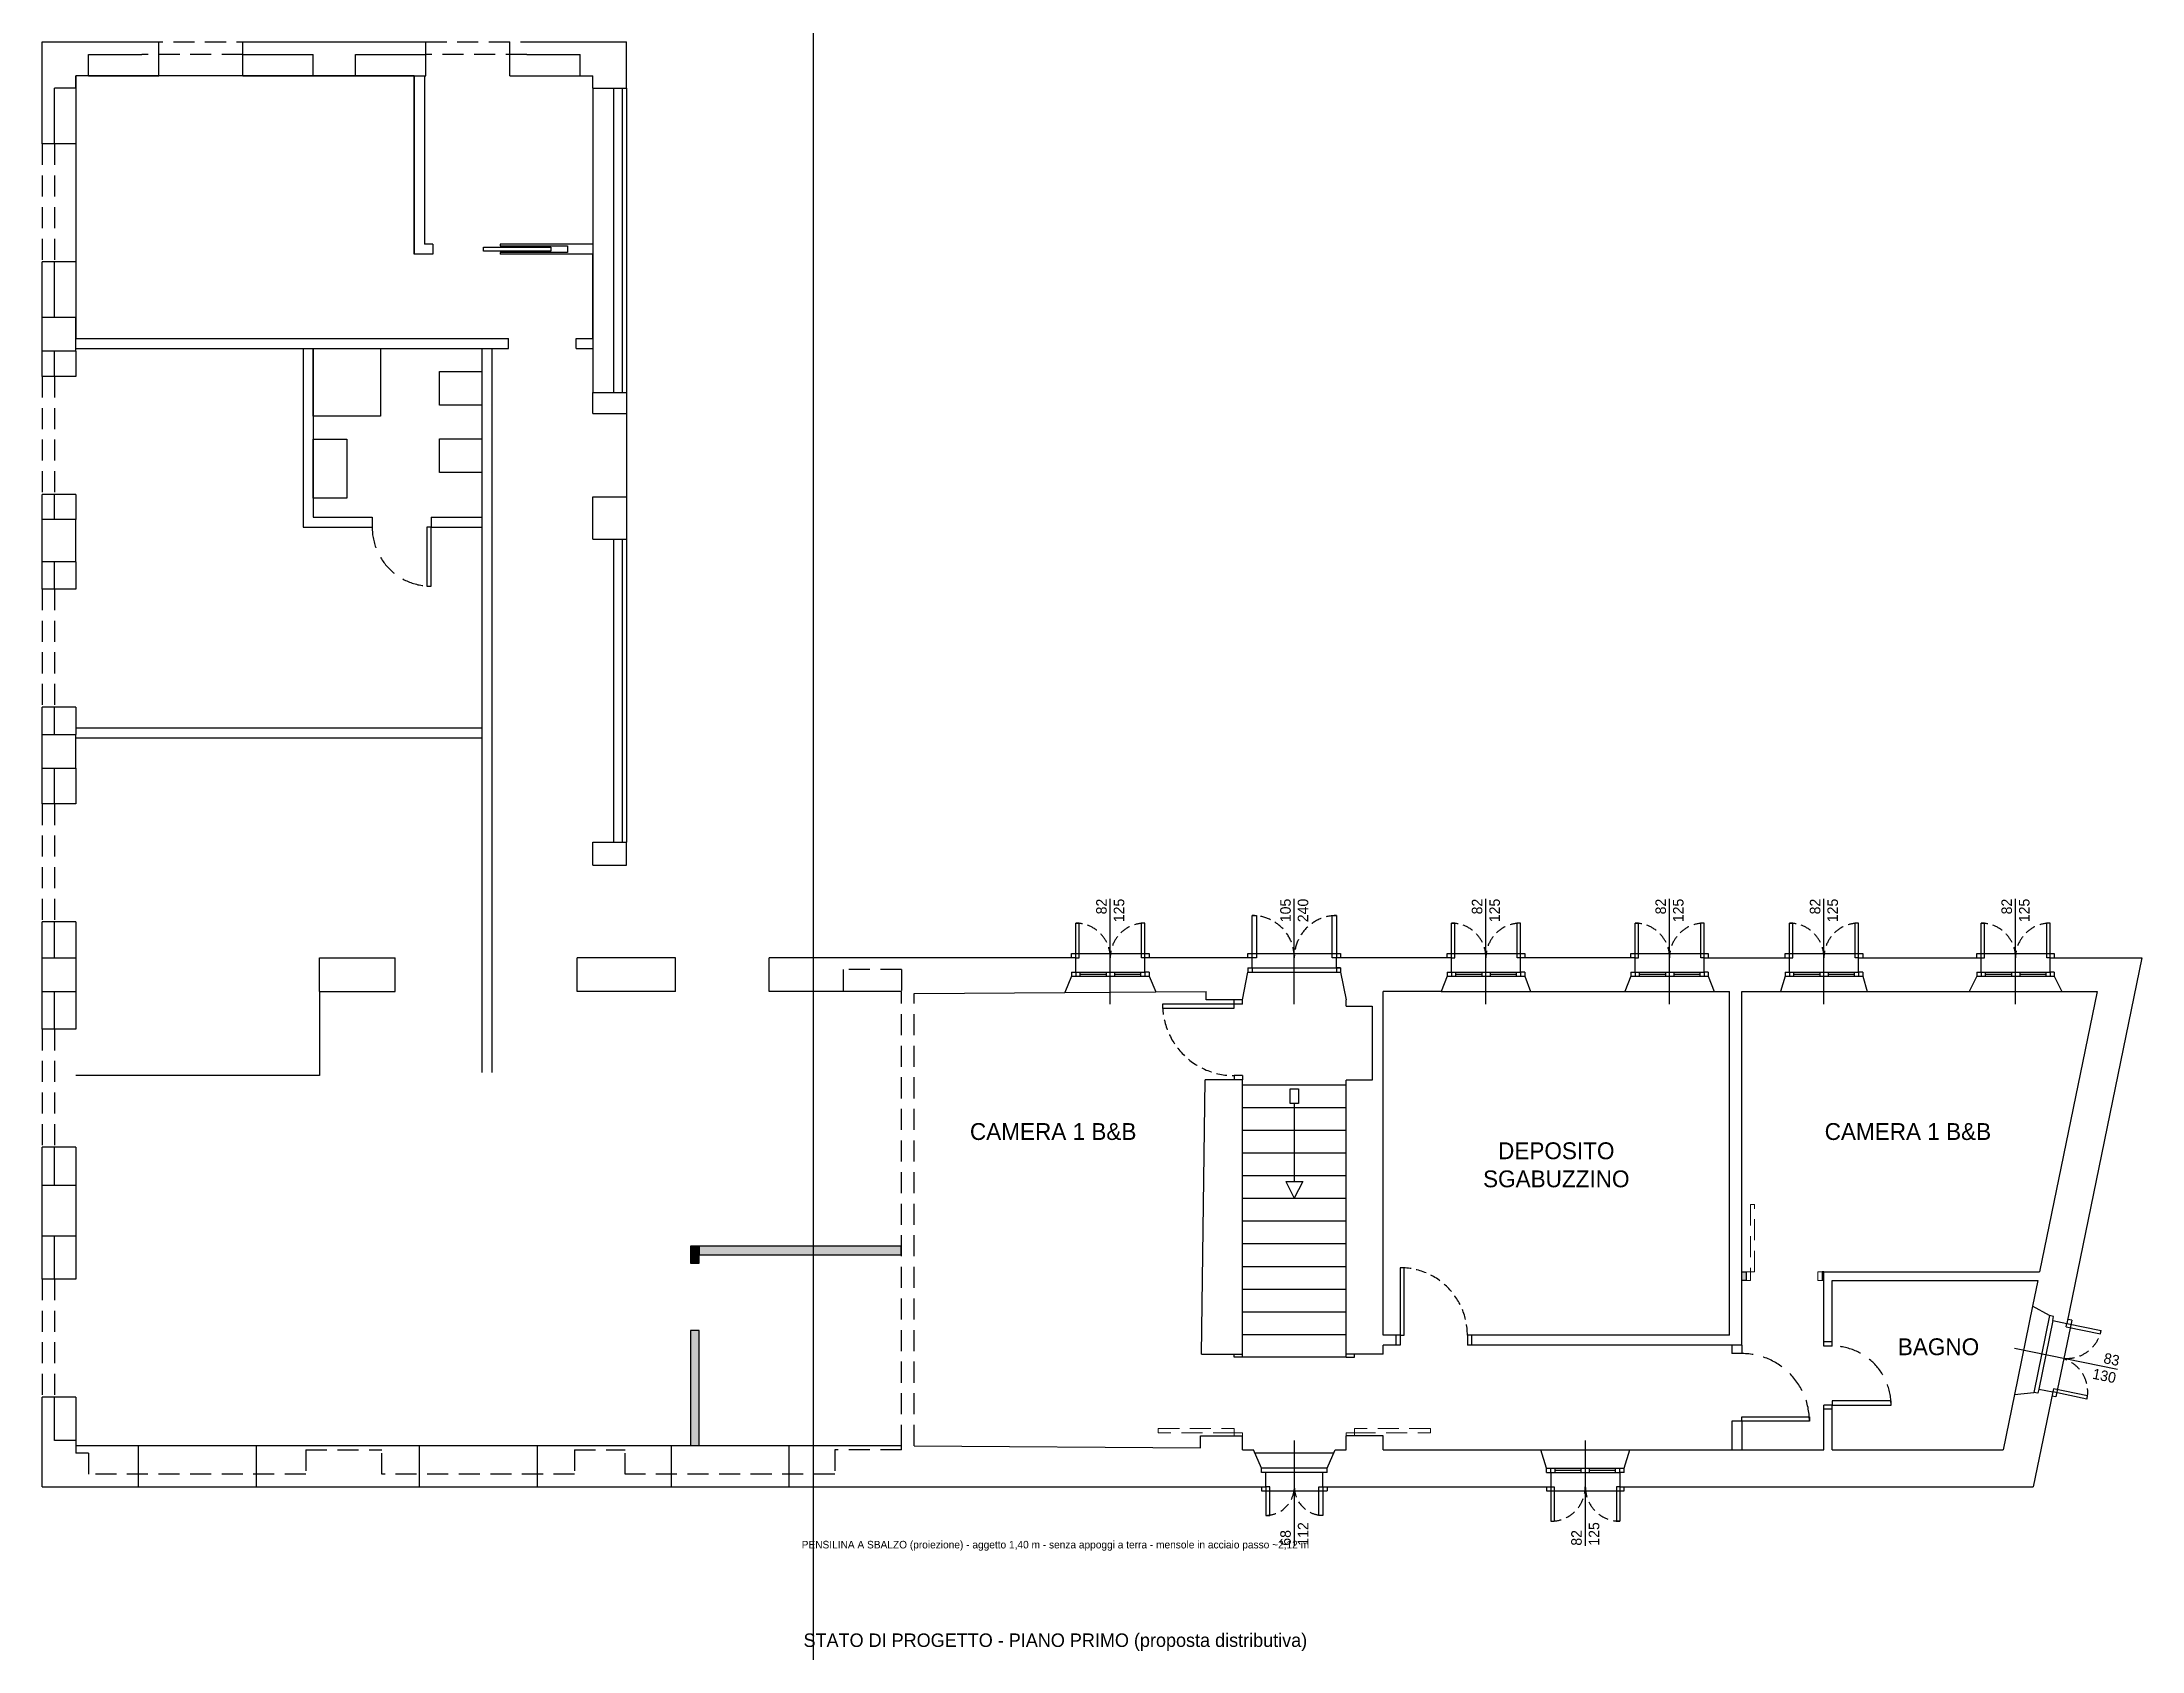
# Model space of a CAD drawing. Header units: millimetres. Extents: x 2698 to 9190, y -7457 to 3239.
# Drawn here: x 6697 to 9190, y -2506 to -596 of the extents above; entities that cross this region are included whole.
import ezdxf

# ---------------------------------------------------------------- set-up
doc = ezdxf.new("R2010")
doc.units = ezdxf.units.MM
doc.header["$LTSCALE"] = 100
doc.linetypes.add('HIDDEN', pattern=[0.375, 0.25, -0.125])
doc.linetypes.add('TRATTEGGIATA2', pattern=[0.375, 0.25, -0.125])
doc.layers.add('_SUP', color=190, linetype='Continuous', plot=False)
doc.layers.add('DEM linee', color=7, linetype='TRATTEGGIATA2', lineweight=25)
doc.layers.add('DEM linee_2', color=40, linetype='TRATTEGGIATA2', lineweight=9, true_color=0xf0b400)
doc.layers.add('NC_SEZ', color=1, linetype='Continuous', lineweight=30, true_color=0xff0000)
for name, color, linetype in [('DEM riempi', 51, 'Continuous'), ('INF', 6, 'Continuous'), ('Interni F', 3, 'Continuous'), ('Interni S', 2, 'Continuous'), ('NC linee_10', 12, 'Continuous'), ('PR_COSTRUZIONI', 1, 'Continuous'), ('PR_NOTE', 6, 'Continuous'), ('PR_PENSILINA', 30, 'Continuous'), ('PROS', 9, 'Continuous'), ('Quote', 3, 'Continuous'), ('SEZ', 4, 'Continuous'), ('Testi', 3, 'Continuous')]:
    doc.layers.add(name, color=color, linetype=linetype)
doc.styles.add('CENTURY', font='GOTHIC.TTF')

msp = doc.modelspace()

# ---------------------------------------------------------------- texts
at = {"layer": 'PR_NOTE', "insert": (7900, -2495.3), "char_height": 16, "attachment_point": 5, "style": 'CENTURY'}
msp.add_mtext('STATO DI PROGETTO - PIANO PRIMO (proposta distributiva)', dxfattribs=at)
at = {"layer": 'PR_PENSILINA', "insert": (7900, -2380.8), "char_height": 9, "attachment_point": 5, "style": 'CENTURY'}
msp.add_mtext('PENSILINA A SBALZO (proiezione) - aggetto 1,40 m - senza appoggi a terra - mensole in acciaio passo ~2,12 m', dxfattribs=at)
at = {"layer": 'Quote', "char_height": 12.5, "style": 'CENTURY'}
for s, insert, attachment_point, rotation in [('82\\P\\pxqr;125', (7965.2, -1612.7), 6, 90), ('105\\P\\pxqr;240', (8183.7, -1612.7), 6, 90), ('82\\P\\pxqr;125', (8411.2, -1612.7), 6, 90), ('82\\P\\pxqr;125', (8629.2, -1612.7), 6, 90), ('82\\P\\pxqr;125', (8812.5, -1612.7), 6, 90), ('82\\P\\pxqr;125', (9040, -1612.7), 6, 90), ('\\pxqr;83\\P130', (9161.1, -2171.7), 6, 348.3843), ('68\\P112', (8183.7, -2380.7), 4, 90), ('82\\P125', (8529.2, -2380.7), 4, 90)]:
    msp.add_mtext(s, dxfattribs=dict(at, insert=insert, attachment_point=attachment_point, rotation=rotation))
at = {"layer": 'Testi', "char_height": 12.5, "attachment_point": 5, "style": 'CENTURY'}
for s, insert in [('{\\H1.6x;CAMERA 1 B&B}', (7897.4, -1889.2)), ('{\\H1.6x;CAMERA 1 B&B}', (8912.2, -1889.2)), ('{\\H1.6x;DEPOSITO\\PSGABUZZINO}', (8494.7, -1928.7)), ('{\\H1.6x;BAGNO }', (8948.5, -2144.7))]:
    msp.add_mtext(s, dxfattribs=dict(at, insert=insert))

# ---------------------------------------------------------------- hatches: boundary and pattern name
at = {"layer": 'DEM riempi'}
h = msp.add_hatch(color=256, dxfattribs=at)
h.dxf.hatch_style = 1
h.paths.add_polyline_path([(8720.2, -2055.7), (8715.2, -2055.7), (8715.2, -2065.7), (8720.2, -2065.7)])
h.paths.add_polyline_path([(8812.2, -2055.7), (8810.2, -2055.7), (8810.2, -2065.7), (8812.2, -2065.7)])
at = {"layer": 'PR_COSTRUZIONI'}
for points in [[(7467, -2045.3), (7477, -2045.3), (7477, -2025.3), (7467, -2025.3)], [(7477, -2035.3), (7717, -2035.3), (7717, -2025.3), (7477, -2025.3)], [(7467, -2262.2), (7477, -2262.2), (7477, -2125.3), (7467, -2125.3)]]:
    msp.add_hatch(color=1, dxfattribs=at).paths.add_polyline_path(points)

# ---------------------------------------------------------------- linework, layer by layer
at = {"layer": '_SUP'}
msp.add_xline((7612.7, -2310.7), (0, 1), dxfattribs=at)
at = {"layer": 'DEM linee'}
for p, q in [((6815.4, -595.7), (6935.4, -595.7)), ((7152.4, -595.7), (7272.4, -595.7)), ((6935.4, -610.7), (6815.4, -610.7)), ((7272.4, -610.7), (7152.4, -610.7)), ((6696.9, -716.7), (6696.9, -856.7)), ((6711.9, -716.7), (6711.9, -856.7)), ((6696.9, -992.7), (6696.9, -1132.7)), ((6711.9, -992.7), (6711.9, -1132.7)), ((6696.9, -1245.2), (6696.9, -1385.2)), ((6711.9, -1245.2), (6711.9, -1385.2)), ((6696.9, -1500.2), (6696.9, -1640.2)), ((6711.9, -1500.2), (6711.9, -1640.2)), ((7717.2, -1696.7), (7648.2, -1696.7)), ((7648.2, -1696.7), (7648.2, -1722.7)), ((7717.2, -1696.7), (7717.2, -1722.7)), ((7717.2, -2262.2), (7717.2, -1722.7)), ((7732.2, -2262.2), (7732.2, -1725.2)), ((6696.9, -1767.7), (6696.9, -1907.7)), ((6711.9, -1767.7), (6711.9, -1907.7)), ((6696.9, -2064.2), (6696.9, -2204.2)), ((6711.9, -2064.2), (6711.9, -2204.2)), ((8715.2, -2055.7), (8720.2, -2055.7)), ((8720.2, -2065.7), (8715.2, -2065.7)), ((8720.2, -2055.7), (8720.2, -2065.7)), ((8810.2, -2055.7), (8810.2, -2065.7)), ((8812.2, -2055.7), (8810.2, -2055.7)), ((8812.2, -2065.7), (8810.2, -2065.7)), ((6736.9, -2262.2), (6736.9, -2270.7)), ((7010.2, -2266.7), (7010.2, -2295.7)), ((7010.2, -2266.7), (7100.2, -2266.7)), ((7100.2, -2295.7), (7100.2, -2266.7)), ((7329.2, -2266.7), (7329.2, -2295.7)), ((7329.2, -2266.7), (7389.2, -2266.7)), ((7389.2, -2295.7), (7389.2, -2266.7)), ((7717.2, -2266.7), (7638.2, -2266.7)), ((7638.2, -2266.7), (7638.2, -2295.7)), ((7717.2, -2266.7), (7717.2, -2262.2)), ((6751.9, -2270.7), (6736.9, -2270.7)), ((6751.9, -2270.7), (6751.9, -2295.7)), ((7010.2, -2295.7), (6751.9, -2295.7)), ((7329.2, -2295.7), (7100.2, -2295.7)), ((7638.2, -2295.7), (7389.2, -2295.7))]:
    msp.add_line(p, q, dxfattribs=at)
at = {"layer": 'DEM linee_2'}
for p, q in [((8720.2, -2055.7), (8725.2, -2055.7)), ((8725.2, -2065.7), (8720.2, -2065.7)), ((8725.2, -2055.7), (8725.2, -2065.7)), ((8805.2, -2055.7), (8805.2, -2065.7)), ((8805.2, -2055.7), (8810.2, -2055.7)), ((8810.2, -2065.7), (8805.2, -2065.7)), ((8122.2, -2246.7), (8112.2, -2246.7)), ((8112.2, -2246.7), (8112.2, -2250.2)), ((8122.2, -2246.7), (8122.2, -2250.2)), ((8245.2, -2246.7), (8245.2, -2250.2)), ((8245.2, -2246.7), (8255.2, -2246.7)), ((8255.2, -2246.7), (8255.2, -2250.2))]:
    msp.add_line(p, q, dxfattribs=at)
for points in [[(8725.2, -2055.7), (8730.2, -2055.7), (8730.2, -1975.7), (8725.2, -1975.7)], [(8112.2, -2246.7), (8022.2, -2246.7), (8022.2, -2241.7), (8112.2, -2241.7)], [(8255.2, -2246.7), (8345.2, -2246.7), (8345.2, -2241.7), (8255.2, -2241.7)]]:
    msp.add_lwpolyline(points, close=True, dxfattribs=at)
at = {"layer": 'INF'}
for p, q in [((7390.9, -650.7), (7390.9, -1011.7)), ((7390.9, -1036.7), (7390.9, -1135.7)), ((7390.9, -1185.7), (7390.9, -1545.7)), ((7965.2, -1737.7), (7965.2, -1612.7)), ((8183.7, -1737.7), (8183.7, -1612.7)), ((8411.2, -1737.7), (8411.2, -1612.7)), ((8629.2, -1737.7), (8629.2, -1612.7)), ((8812.5, -1737.7), (8812.5, -1612.7)), ((9040, -1737.7), (9040, -1612.7)), ((7919.2, -1682.7), (7919.2, -1677.7)), ((7919.2, -1677.7), (8011.2, -1677.7)), ((8011.2, -1677.7), (8011.2, -1682.7)), ((8128.7, -1682.7), (8128.7, -1677.7)), ((8128.7, -1677.7), (8238.7, -1677.7)), ((8133.7, -1694.7), (8233.7, -1694.7)), ((8133.7, -1694.7), (8133.7, -1699.7)), ((8233.7, -1694.7), (8233.7, -1699.7)), ((8238.7, -1677.7), (8238.7, -1682.7)), ((8365.2, -1682.7), (8365.2, -1677.7)), ((8365.2, -1677.7), (8457.2, -1677.7)), ((8457.2, -1677.7), (8457.2, -1682.7)), ((8583.2, -1682.7), (8583.2, -1677.7)), ((8583.2, -1677.7), (8675.2, -1677.7)), ((8675.2, -1677.7), (8675.2, -1682.7)), ((8766.5, -1682.7), (8766.5, -1677.7)), ((8766.5, -1677.7), (8858.5, -1677.7)), ((8858.5, -1677.7), (8858.5, -1682.7)), ((8994, -1682.7), (8994, -1677.7)), ((8994, -1677.7), (9086, -1677.7)), ((9086, -1677.7), (9086, -1682.7)), ((7919.2, -1704.7), (8011.2, -1704.7)), ((7924.2, -1699.7), (7924.2, -1704.7)), ((7924.2, -1699.7), (8006.2, -1699.7)), ((7929.2, -1699.7), (7929.2, -1704.7)), ((7960.2, -1699.7), (7960.2, -1704.7)), ((7970.2, -1699.7), (7970.2, -1704.7)), ((8001.2, -1699.7), (8001.2, -1704.7)), ((8006.2, -1699.7), (8006.2, -1704.7)), ((8128.7, -1699.7), (8238.7, -1699.7)), ((8365.2, -1704.7), (8457.2, -1704.7)), ((8370.2, -1699.7), (8370.2, -1704.7)), ((8370.2, -1699.7), (8452.2, -1699.7)), ((8375.2, -1699.7), (8375.2, -1704.7)), ((8406.2, -1699.7), (8406.2, -1704.7)), ((8416.2, -1699.7), (8416.2, -1704.7)), ((8447.2, -1699.7), (8447.2, -1704.7)), ((8452.2, -1699.7), (8452.2, -1704.7)), ((8583.2, -1704.7), (8675.2, -1704.7)), ((8588.2, -1699.7), (8588.2, -1704.7)), ((8588.2, -1699.7), (8670.2, -1699.7)), ((8593.2, -1699.7), (8593.2, -1704.7)), ((8624.2, -1699.7), (8624.2, -1704.7)), ((8634.2, -1699.7), (8634.2, -1704.7)), ((8665.2, -1699.7), (8665.2, -1704.7)), ((8670.2, -1699.7), (8670.2, -1704.7)), ((8766.5, -1704.7), (8858.5, -1704.7)), ((8771.5, -1699.7), (8771.5, -1704.7)), ((8771.5, -1699.7), (8853.5, -1699.7)), ((8776.5, -1699.7), (8776.5, -1704.7)), ((8807.5, -1699.7), (8807.5, -1704.7)), ((8817.5, -1699.7), (8817.5, -1704.7)), ((8848.5, -1699.7), (8848.5, -1704.7)), ((8853.5, -1699.7), (8853.5, -1704.7)), ((8994, -1704.7), (9086, -1704.7)), ((8999, -1699.7), (8999, -1704.7)), ((8999, -1699.7), (9081, -1699.7)), ((9004, -1699.7), (9004, -1704.7)), ((9035, -1699.7), (9035, -1704.7)), ((9045, -1699.7), (9045, -1704.7)), ((9076, -1699.7), (9076, -1704.7)), ((9081, -1699.7), (9081, -1704.7)), ((7911.2, -1723.9), (8019.2, -1723.2)), ((8112.2, -1737.7), (8112.2, -1732.7)), ((8122.2, -1737.7), (8112.2, -1737.7)), ((8122.2, -1737.7), (8122.2, -1732.7)), ((8358.2, -1722.7), (8464.2, -1722.7)), ((8576.2, -1722.7), (8682.2, -1722.7)), ((8761, -1722.7), (8864, -1722.7)), ((8985, -1722.7), (9095, -1722.7)), ((8122.2, -1822.7), (8112.2, -1822.7)), ((8112.2, -1822.7), (8112.2, -1827.7)), ((8122.2, -1822.7), (8122.2, -1827.7)), ((8122.2, -1833.7), (8245.2, -1833.7)), ((8122.2, -1860.6), (8245.2, -1860.6)), ((8183.7, -1855.9), (8183.7, -1948.3)), ((8122.2, -1887.6), (8245.2, -1887.6)), ((8122.2, -1914.5), (8245.2, -1914.5)), ((8122.2, -1941.4), (8245.2, -1941.4)), ((8122.2, -1968.3), (8245.2, -1968.3)), ((8173.7, -1948.3), (8193.7, -1948.3)), ((8173.7, -1948.3), (8183.7, -1968.3)), ((8193.7, -1948.3), (8183.7, -1968.3)), ((8122.2, -1995.2), (8245.2, -1995.2)), ((8122.2, -2022.1), (8245.2, -2022.1)), ((8122.2, -2049.1), (8245.2, -2049.1)), ((8122.2, -2076), (8245.2, -2076)), ((8122.2, -2102.9), (8245.2, -2102.9)), ((9060.2, -2096.3), (9038.6, -2201.1)), ((9080.3, -2107.6), (9061.6, -2198.7)), ((9084.2, -2113.5), (9067.5, -2194.8)), ((9106.8, -2113), (9088, -2204.1)), ((9106.8, -2113), (9101.9, -2112)), ((8122.2, -2129.8), (8245.2, -2129.8)), ((8309.2, -2130.7), (8304.2, -2130.7)), ((8309.2, -2142.7), (8304.2, -2142.7)), ((8309.2, -2130.7), (8309.2, -2142.7)), ((8389.2, -2130.7), (8389.2, -2142.7)), ((8394.2, -2130.7), (8389.2, -2130.7)), ((8394.2, -2142.7), (8389.2, -2142.7)), ((8812.2, -2143.7), (8812.2, -2138.7)), ((8822.2, -2143.7), (8812.2, -2143.7)), ((8822.2, -2143.7), (8822.2, -2138.7)), ((8112.2, -2156.7), (8112.2, -2153.2)), ((8122.2, -2156.7), (8112.2, -2156.7)), ((8122.2, -2156.7), (8122.2, -2153.2)), ((8245.2, -2156.7), (8122.2, -2156.7)), ((8245.2, -2156.7), (8245.2, -2153.2)), ((8245.2, -2156.7), (8255.2, -2156.7)), ((8255.2, -2156.7), (8255.2, -2153.2)), ((9161.1, -2171.7), (9038.6, -2146.5)), ((8822.2, -2213.7), (8812.2, -2213.7)), ((8812.2, -2218.7), (8812.2, -2213.7)), ((8822.2, -2218.7), (8822.2, -2213.7)), ((9088, -2204.1), (9083.1, -2203.1)), ((8183.7, -2255.7), (8183.7, -2380.7)), ((8476.2, -2266.7), (8582.2, -2266.7)), ((8529.2, -2255.7), (8529.2, -2380.7)), ((8230.4, -2270.7), (8136.9, -2270.7)), ((8222.7, -2288.7), (8144.7, -2288.7)), ((8217.7, -2293.7), (8149.7, -2293.7)), ((8483.2, -2288.7), (8575.2, -2288.7)), ((8488.2, -2293.7), (8488.2, -2288.7)), ((8488.2, -2293.7), (8570.2, -2293.7)), ((8493.2, -2293.7), (8493.2, -2288.7)), ((8524.2, -2293.7), (8524.2, -2288.7)), ((8534.2, -2293.7), (8534.2, -2288.7)), ((8565.2, -2293.7), (8565.2, -2288.7)), ((8570.2, -2293.7), (8570.2, -2288.7)), ((8144.7, -2310.7), (8144.7, -2315.7)), ((8144.7, -2315.7), (8222.7, -2315.7)), ((8222.7, -2310.7), (8222.7, -2315.7)), ((8483.2, -2310.7), (8483.2, -2315.7)), ((8483.2, -2315.7), (8575.2, -2315.7)), ((8575.2, -2315.7), (8575.2, -2310.7))]:
    msp.add_line(p, q, dxfattribs=at)
at = {"layer": 'INF', "color": 9}
for p, q in [((7929.2, -1702.2), (7960.2, -1702.2)), ((7970.2, -1702.2), (8001.2, -1702.2)), ((8375.2, -1702.2), (8406.2, -1702.2)), ((8416.2, -1702.2), (8447.2, -1702.2)), ((8593.2, -1702.2), (8624.2, -1702.2)), ((8634.2, -1702.2), (8665.2, -1702.2)), ((8776.5, -1702.2), (8807.5, -1702.2)), ((8817.5, -1702.2), (8848.5, -1702.2)), ((9004, -1702.2), (9035, -1702.2)), ((9045, -1702.2), (9076, -1702.2)), ((8493.2, -2291.2), (8524.2, -2291.2)), ((8534.2, -2291.2), (8565.2, -2291.2))]:
    msp.add_line(p, q, dxfattribs=at)
at = {"layer": 'INF'}
for points in [[(8112.2, -1737.7), (8027.2, -1737.7), (8027.2, -1742.7), (8112.2, -1742.7)], [(8178.7, -1838.4), (8188.7, -1838.4), (8188.7, -1855.9), (8178.7, -1855.9)], [(8309.2, -2130.7), (8314.2, -2130.7), (8314.2, -2050.7), (8309.2, -2050.7)]]:
    msp.add_lwpolyline(points, close=True, dxfattribs=at)
at = {"layer": 'Interni F'}
for p, q in [((7924.2, -1682.7), (7924.2, -1641.7)), ((7924.2, -1641.7), (7928.2, -1641.7)), ((7928.2, -1682.7), (7928.2, -1641.7)), ((8002.2, -1682.7), (8002.2, -1641.7)), ((8006.2, -1641.7), (8002.2, -1641.7)), ((8006.2, -1682.7), (8006.2, -1641.7)), ((8370.2, -1682.7), (8370.2, -1641.7)), ((8370.2, -1641.7), (8374.2, -1641.7)), ((8374.2, -1682.7), (8374.2, -1641.7)), ((8448.2, -1682.7), (8448.2, -1641.7)), ((8452.2, -1641.7), (8448.2, -1641.7)), ((8452.2, -1682.7), (8452.2, -1641.7)), ((8588.2, -1682.7), (8588.2, -1641.7)), ((8588.2, -1641.7), (8592.2, -1641.7)), ((8592.2, -1682.7), (8592.2, -1641.7)), ((8666.2, -1682.7), (8666.2, -1641.7)), ((8670.2, -1641.7), (8666.2, -1641.7)), ((8670.2, -1682.7), (8670.2, -1641.7)), ((8771.5, -1682.7), (8771.5, -1641.7)), ((8771.5, -1641.7), (8775.5, -1641.7)), ((8775.5, -1682.7), (8775.5, -1641.7)), ((8849.5, -1682.7), (8849.5, -1641.7)), ((8853.5, -1641.7), (8849.5, -1641.7)), ((8853.5, -1682.7), (8853.5, -1641.7)), ((8999, -1682.7), (8999, -1641.7)), ((8999, -1641.7), (9003, -1641.7)), ((9003, -1682.7), (9003, -1641.7)), ((9077, -1682.7), (9077, -1641.7)), ((9081, -1641.7), (9077, -1641.7)), ((9081, -1682.7), (9081, -1641.7)), ((7924.2, -1682.7), (7928.2, -1682.7)), ((8006.2, -1682.7), (8002.2, -1682.7)), ((8370.2, -1682.7), (8374.2, -1682.7)), ((8452.2, -1682.7), (8448.2, -1682.7)), ((8588.2, -1682.7), (8592.2, -1682.7)), ((8670.2, -1682.7), (8666.2, -1682.7)), ((8771.5, -1682.7), (8775.5, -1682.7)), ((8853.5, -1682.7), (8849.5, -1682.7)), ((8999, -1682.7), (9003, -1682.7)), ((9081, -1682.7), (9077, -1682.7)), ((9100.1, -2120.8), (9100.9, -2116.9)), ((9100.9, -2116.9), (9141.5, -2125.3)), ((9100.1, -2120.8), (9140.7, -2129.2)), ((9140.7, -2129.2), (9141.5, -2125.3)), ((9085, -2194.3), (9084.2, -2198.2)), ((9124.8, -2206.6), (9084.2, -2198.2)), ((9125.6, -2202.6), (9085, -2194.3)), ((9124.8, -2206.6), (9125.6, -2202.6)), ((8488.2, -2310.7), (8488.2, -2351.7)), ((8488.2, -2310.7), (8492.2, -2310.7)), ((8492.2, -2310.7), (8492.2, -2351.7)), ((8566.2, -2310.7), (8566.2, -2351.7)), ((8570.2, -2310.7), (8566.2, -2310.7)), ((8570.2, -2310.7), (8570.2, -2351.7)), ((8488.2, -2351.7), (8492.2, -2351.7)), ((8570.2, -2351.7), (8566.2, -2351.7))]:
    msp.add_line(p, q, dxfattribs=at)
for points in [[(8133.7, -1682.7), (8133.7, -1632.7), (8138.7, -1632.7), (8138.7, -1682.7)], [(8228.7, -1682.7), (8228.7, -1632.7), (8233.7, -1632.7), (8233.7, -1682.7)], [(8149.7, -2310.7), (8149.7, -2344.7), (8154.7, -2344.7), (8154.7, -2310.7)], [(8217.7, -2310.7), (8217.7, -2344.7), (8212.7, -2344.7), (8212.7, -2310.7)]]:
    msp.add_lwpolyline(points, close=True, dxfattribs=at)
at = {"layer": 'Interni F', "linetype": 'HIDDEN', "ltscale": 0.5}
for centre, radius, start, end in [((7924.2, -1682.7), 41, 0, 90), ((8006.2, -1682.7), 41, 90, 180), ((8133.7, -1682.7), 50, 0, 90), ((8233.7, -1682.7), 50, 90, 180), ((8370.2, -1682.7), 41, 0, 90), ((8452.2, -1682.7), 41, 90, 180), ((8588.2, -1682.7), 41, 0, 90), ((8670.2, -1682.7), 41, 90, 180), ((8771.5, -1682.7), 41, 0, 90), ((8853.5, -1682.7), 41, 90, 180), ((8999, -1682.7), 41, 0, 90), ((9081, -1682.7), 41, 90, 180), ((8112.2, -1737.7), 85, 180, 270), ((8309.2, -2130.7), 80, 0, 90), ((9100.9, -2116.9), 41.5, 265.3042, 348.3843), ((9084.2, -2198.2), 41.5, 348.3843, 71.4644), ((8149.7, -2310.7), 34, 270, 0), ((8217.7, -2310.7), 34, 180, 270), ((8488.2, -2310.7), 41, 270, 0), ((8570.2, -2310.7), 41, 180, 270)]:
    msp.add_arc(centre, radius, start, end, dxfattribs=at)
at = {"layer": 'Interni S'}
for points in [[(7018.9, -959.7), (7098.9, -959.7), (7098.9, -1039.7), (7018.9, -1039.7)], [(7168.9, -986.7), (7218.9, -986.7), (7218.9, -1026.7), (7168.9, -1026.7)], [(7018.9, -1067.2), (7058.9, -1067.2), (7058.9, -1137.2), (7018.9, -1137.2)], [(7168.9, -1066.7), (7218.9, -1066.7), (7218.9, -1106.7), (7168.9, -1106.7)]]:
    msp.add_lwpolyline(points, close=True, dxfattribs=at)
at = {"layer": 'NC linee_10'}
for points in [[(7220.9, -839.2), (7300.9, -839.2), (7300.9, -844.2), (7220.9, -844.2)], [(7158.9, -1171.7), (7153.9, -1171.7), (7153.9, -1241.7), (7158.9, -1241.7)], [(8822.2, -2213.7), (8892.2, -2213.7), (8892.2, -2208.7), (8822.2, -2208.7)], [(8715.2, -2232.7), (8715.2, -2227.7), (8795.2, -2227.7), (8795.2, -2232.7)]]:
    msp.add_lwpolyline(points, close=True, dxfattribs=at)
at = {"layer": 'NC linee_10', "linetype": 'HIDDEN'}
for centre, radius, start, end in [((7158.9, -1171.7), 70, 180, 270), ((8822.2, -2213.7), 70, 0, 90), ((8715.2, -2232.7), 80, 0, 90)]:
    msp.add_arc(centre, radius, start, end, dxfattribs=at)
at = {"layer": 'NC_SEZ'}
for p, q in [((6835.4, -635.7), (6835.4, -595.7)), ((6935.4, -635.7), (6935.4, -595.7)), ((7152.4, -635.7), (7152.4, -595.7)), ((7252.4, -635.7), (7252.4, -595.7)), ((6751.9, -635.7), (6835.4, -635.7)), ((6935.4, -635.7), (7018.9, -635.7)), ((7068.9, -635.7), (7152.4, -635.7)), ((7138.9, -635.7), (7138.9, -847.7)), ((7150.9, -635.7), (7150.9, -835.7)), ((7252.4, -635.7), (7335.9, -635.7)), ((6736.9, -650.7), (6736.9, -716.7)), ((7350.9, -650.7), (7350.9, -1011.7)), ((6736.9, -716.7), (6696.9, -716.7)), ((7160.9, -835.7), (7150.9, -835.7)), ((7160.9, -835.7), (7160.9, -847.7)), ((7350.9, -835.7), (7240.9, -835.7)), ((7240.9, -835.7), (7240.9, -837.7)), ((7240.9, -837.7), (7320.9, -837.7)), ((7320.9, -845.7), (7240.9, -845.7)), ((7240.9, -845.7), (7240.9, -847.7)), ((7320.9, -837.7), (7320.9, -845.7)), ((6736.9, -856.7), (6696.9, -856.7)), ((6736.9, -856.7), (6736.9, -922.7)), ((7160.9, -847.7), (7138.9, -847.7)), ((7350.9, -847.7), (7240.9, -847.7)), ((6736.9, -947.7), (7250.9, -947.7)), ((6736.9, -959.7), (7250.9, -959.7)), ((6736.9, -962.7), (6736.9, -992.7)), ((7006.9, -959.7), (7006.9, -1171.7)), ((7018.9, -959.7), (7018.9, -1159.7)), ((7218.9, -959.7), (7218.9, -1819.1)), ((7230.9, -959.7), (7230.9, -1819.1)), ((7250.9, -959.7), (7250.9, -947.7)), ((7330.9, -947.7), (7350.9, -947.7)), ((7330.9, -959.7), (7330.9, -947.7)), ((7330.9, -959.7), (7350.9, -959.7)), ((6736.9, -992.7), (6696.9, -992.7)), ((6736.9, -1132.7), (6696.9, -1132.7)), ((6736.9, -1132.7), (6736.9, -1162.7)), ((7006.9, -1171.7), (7088.9, -1171.7)), ((7018.9, -1159.7), (7088.9, -1159.7)), ((7088.9, -1159.7), (7088.9, -1171.7)), ((7158.9, -1159.7), (7218.9, -1159.7)), ((7158.9, -1159.7), (7158.9, -1171.7)), ((7158.9, -1171.7), (7218.9, -1171.7)), ((6736.9, -1212.7), (6736.9, -1245.2)), ((6736.9, -1245.2), (6696.9, -1245.2)), ((6736.9, -1385.2), (6696.9, -1385.2)), ((6736.9, -1385.2), (6736.9, -1417.7)), ((6736.9, -1409.7), (7218.9, -1409.7)), ((6736.9, -1421.7), (7218.9, -1421.7)), ((6736.9, -1457.7), (6736.9, -1500.2)), ((6736.9, -1500.2), (6696.9, -1500.2)), ((6736.9, -1640.2), (6696.9, -1640.2)), ((6736.9, -1640.2), (6736.9, -1682.7)), ((6736.9, -1722.7), (6736.9, -1767.7)), ((7026.2, -1722.7), (7026.2, -1822.7)), ((6736.9, -1767.7), (6696.9, -1767.7)), ((7026.2, -1822.7), (6736.9, -1822.7)), ((6736.9, -1907.7), (6696.9, -1907.7)), ((6736.9, -1907.7), (6736.9, -1952.7)), ((6736.9, -2012.7), (6736.9, -2064.2)), ((6736.9, -2064.2), (6696.9, -2064.2)), ((8703.2, -2142.7), (8703.2, -2152.7)), ((8715.2, -2142.7), (8715.2, -2152.7)), ((8715.2, -2152.7), (8703.2, -2152.7)), ((6736.9, -2204.2), (6696.9, -2204.2)), ((6736.9, -2204.2), (6736.9, -2262.2)), ((8703.2, -2232.7), (8703.2, -2266.7)), ((8715.2, -2232.7), (8703.2, -2232.7)), ((8715.2, -2232.7), (8715.2, -2266.7)), ((7717.2, -2262.2), (6736.9, -2262.2)), ((6811, -2262.2), (6811, -2310.7)), ((6951, -2262.2), (6951, -2310.7)), ((7144.7, -2262.2), (7144.7, -2310.7)), ((7284.7, -2262.2), (7284.7, -2310.7)), ((7443.7, -2262.2), (7443.7, -2310.7)), ((7583.7, -2262.2), (7583.7, -2310.7))]:
    msp.add_line(p, q, dxfattribs=at)
for points in [[(7160.9, -847.7), (7138.9, -847.7), (7138.9, -635.7), (6736.9, -635.7), (6736.9, -947.7), (7250.9, -947.7)], [(7330.9, -947.7), (7350.9, -947.7), (7350.9, -847.7), (7240.9, -847.7)]]:
    msp.add_lwpolyline(points, dxfattribs=at)
at = {"layer": 'PR_COSTRUZIONI'}
for points in [[(7467, -2045.3), (7477, -2045.3), (7477, -2025.3), (7467, -2025.3)], [(7477, -2035.3), (7717, -2035.3), (7717, -2025.3), (7477, -2025.3)]]:
    msp.add_lwpolyline(points, close=True, dxfattribs=at)
msp.add_lwpolyline([(7477, -2262.2), (7477, -2125.3), (7467, -2125.3), (7467, -2262.2)], dxfattribs=at)
at = {"layer": 'PROS'}
for p, q in [((7375.9, -1011.7), (7375.9, -650.7)), ((7385.9, -1011.7), (7385.9, -650.7)), ((7375.9, -1545.7), (7375.9, -1185.7)), ((7385.9, -1545.7), (7385.9, -1185.7))]:
    msp.add_line(p, q, dxfattribs=at)
at = {"layer": 'SEZ'}
for p, q in [((6696.9, -716.7), (6696.9, -595.7)), ((6696.9, -595.7), (6815.4, -595.7)), ((6935.4, -595.7), (7152.4, -595.7)), ((7272.4, -595.7), (7390.9, -595.7)), ((7390.9, -650.7), (7390.9, -595.7)), ((6751.9, -610.7), (6815.4, -610.7)), ((6751.9, -635.7), (6751.9, -610.7)), ((6935.4, -610.7), (7018.9, -610.7)), ((7018.9, -635.7), (7018.9, -610.7)), ((7068.9, -610.7), (7152.4, -610.7)), ((7068.9, -635.7), (7068.9, -610.7)), ((7272.4, -610.7), (7335.9, -610.7)), ((7335.9, -635.7), (7335.9, -610.7)), ((6736.9, -650.7), (6736.9, -635.7)), ((6751.9, -635.7), (6736.9, -635.7)), ((7018.9, -635.7), (7068.9, -635.7)), ((7335.9, -635.7), (7350.9, -635.7)), ((7350.9, -650.7), (7350.9, -635.7)), ((6736.9, -650.7), (6711.9, -650.7)), ((6711.9, -716.7), (6711.9, -650.7)), ((7350.9, -650.7), (7390.9, -650.7)), ((6696.9, -992.7), (6696.9, -856.7)), ((6711.9, -922.7), (6711.9, -856.7)), ((6736.9, -922.7), (6696.9, -922.7)), ((6736.9, -962.7), (6736.9, -922.7)), ((6736.9, -962.7), (6696.9, -962.7)), ((6711.9, -992.7), (6711.9, -962.7)), ((7350.9, -1011.7), (7390.9, -1011.7)), ((7350.9, -1036.7), (7350.9, -1011.7)), ((7390.9, -1011.7), (7390.9, -1036.7)), ((7350.9, -1036.7), (7390.9, -1036.7)), ((6696.9, -1245.2), (6696.9, -1132.7)), ((6711.9, -1162.7), (6711.9, -1132.7)), ((7350.9, -1135.7), (7390.9, -1135.7)), ((7350.9, -1185.7), (7350.9, -1135.7)), ((7390.9, -1135.7), (7390.9, -1185.7)), ((6736.9, -1162.7), (6696.9, -1162.7)), ((6736.9, -1212.7), (6736.9, -1162.7)), ((7350.9, -1185.7), (7390.9, -1185.7)), ((6736.9, -1212.7), (6696.9, -1212.7)), ((6711.9, -1245.2), (6711.9, -1212.7)), ((6696.9, -1500.2), (6696.9, -1385.2)), ((6711.9, -1417.7), (6711.9, -1385.2)), ((6696.9, -1417.7), (6736.9, -1417.7)), ((6736.9, -1457.7), (6736.9, -1417.7)), ((6696.9, -1457.7), (6736.9, -1457.7)), ((6711.9, -1500.2), (6711.9, -1457.7)), ((7350.9, -1572.7), (7350.9, -1545.7)), ((7350.9, -1545.7), (7390.9, -1545.7)), ((7390.9, -1572.7), (7390.9, -1545.7)), ((7350.9, -1572.7), (7390.9, -1572.7)), ((6696.9, -1767.7), (6696.9, -1640.2)), ((6711.9, -1682.7), (6711.9, -1640.2)), ((6696.9, -1682.7), (6736.9, -1682.7)), ((6736.9, -1682.7), (6736.9, -1722.7)), ((7026.2, -1722.7), (7026.2, -1682.7)), ((7026.2, -1682.7), (7116.2, -1682.7)), ((7116.2, -1722.7), (7116.2, -1682.7)), ((7449.2, -1682.7), (7332.2, -1682.7)), ((7332.2, -1722.7), (7332.2, -1682.7)), ((7449.2, -1722.7), (7449.2, -1682.7)), ((7924.2, -1682.7), (7560.2, -1682.7)), ((7560.2, -1722.7), (7560.2, -1682.7)), ((7924.2, -1699.7), (7924.2, -1682.7)), ((8133.7, -1682.7), (8006.2, -1682.7)), ((8006.2, -1699.7), (8006.2, -1682.7)), ((8128.7, -1694.7), (8133.7, -1694.7)), ((8128.7, -1694.7), (8128.7, -1699.7)), ((8133.7, -1694.7), (8133.7, -1682.7)), ((8370.2, -1682.7), (8233.7, -1682.7)), ((8233.7, -1694.7), (8233.7, -1682.7)), ((8233.7, -1694.7), (8238.7, -1694.7)), ((8238.7, -1694.7), (8233.7, -1694.7)), ((8238.7, -1694.7), (8238.7, -1699.7)), ((8370.2, -1699.7), (8370.2, -1682.7)), ((8588.2, -1682.7), (8452.2, -1682.7)), ((8452.2, -1699.7), (8452.2, -1682.7)), ((8588.2, -1699.7), (8588.2, -1682.7)), ((8670.2, -1682.7), (8771.5, -1682.7)), ((8670.2, -1699.7), (8670.2, -1682.7)), ((8771.5, -1699.7), (8771.5, -1682.7)), ((8853.5, -1699.7), (8853.5, -1682.7)), ((8853.5, -1682.7), (8999, -1682.7)), ((8999, -1699.7), (8999, -1682.7)), ((9081, -1682.7), (9190.1, -1682.7)), ((9081, -1699.7), (9081, -1682.7)), ((9190.1, -1682.7), (9100.9, -2116.9)), ((7919.2, -1704.7), (7911.2, -1723.9)), ((7919.2, -1699.7), (7924.2, -1699.7)), ((7919.2, -1699.7), (7919.2, -1704.7)), ((8011.2, -1699.7), (8006.2, -1699.7)), ((8011.2, -1699.7), (8011.2, -1704.7)), ((8011.2, -1704.7), (8019.2, -1723.2)), ((8122.2, -1732.7), (8128.7, -1699.7)), ((8238.7, -1699.7), (8245.2, -1732.7)), ((8365.2, -1704.7), (8358.2, -1722.7)), ((8365.2, -1699.7), (8370.2, -1699.7)), ((8365.2, -1699.7), (8365.2, -1704.7)), ((8457.2, -1699.7), (8452.2, -1699.7)), ((8457.2, -1699.7), (8457.2, -1704.7)), ((8457.2, -1704.7), (8464.2, -1722.7)), ((8583.2, -1704.7), (8576.2, -1722.7)), ((8583.2, -1699.7), (8588.2, -1699.7)), ((8583.2, -1699.7), (8583.2, -1704.7)), ((8675.2, -1699.7), (8670.2, -1699.7)), ((8675.2, -1699.7), (8675.2, -1704.7)), ((8675.2, -1704.7), (8682.2, -1722.7)), ((8766.5, -1704.7), (8761, -1722.7)), ((8766.5, -1699.7), (8771.5, -1699.7)), ((8766.5, -1699.7), (8766.5, -1704.7)), ((8858.5, -1699.7), (8853.5, -1699.7)), ((8858.5, -1699.7), (8858.5, -1704.7)), ((8858.5, -1704.7), (8864, -1722.7)), ((8994, -1704.7), (8985, -1722.7)), ((8994, -1699.7), (8999, -1699.7)), ((8994, -1699.7), (8994, -1704.7)), ((9086, -1699.7), (9081, -1699.7)), ((9086, -1699.7), (9086, -1704.7)), ((9086, -1704.7), (9095, -1722.7)), ((6696.9, -1722.7), (6736.9, -1722.7)), ((6711.9, -1767.7), (6711.9, -1722.7)), ((7026.2, -1722.7), (7116.2, -1722.7)), ((7449.2, -1722.7), (7332.2, -1722.7)), ((7717.2, -1722.7), (7560.2, -1722.7)), ((7732.2, -1725.2), (7911.2, -1723.9)), ((8019.2, -1723.2), (8079.2, -1722.7)), ((8079, -1732.7), (8079.2, -1722.7)), ((8122.2, -1732.7), (8079, -1732.7)), ((8245.2, -1740.2), (8245.2, -1732.7)), ((8245.2, -1740.2), (8276.2, -1740.2)), ((8276.2, -1740.2), (8276.2, -1828.2)), ((8289.2, -2130.7), (8289.2, -1722.7)), ((8358.2, -1722.7), (8289.2, -1722.7)), ((8464.2, -1722.7), (8576.2, -1722.7)), ((8682.2, -1722.7), (8700.2, -1722.7)), ((8700.2, -2130.7), (8700.2, -1722.7)), ((8715.2, -1722.7), (8761, -1722.7)), ((8715.2, -2142.7), (8715.2, -1722.7)), ((8864, -1722.7), (8985, -1722.7)), ((9137, -1722.7), (9068.5, -2055.7)), ((9095, -1722.7), (9137, -1722.7)), ((8073.6, -2153.2), (8077.8, -1827.7)), ((8122.2, -1827.7), (8077.8, -1827.7)), ((8122.2, -2153.2), (8122.2, -1827.7)), ((8245.2, -2153.2), (8245.2, -1828.2)), ((8276.2, -1828.2), (8245.2, -1828.2)), ((6696.9, -2064.2), (6696.9, -1907.7)), ((6711.9, -1952.7), (6711.9, -1907.7)), ((6696.9, -1952.7), (6736.9, -1952.7)), ((6736.9, -1952.7), (6736.9, -2012.7)), ((6696.9, -2012.7), (6736.9, -2012.7)), ((6711.9, -2064.2), (6711.9, -2012.7)), ((8812.2, -2055.7), (9068.5, -2055.7)), ((8812.2, -2138.7), (8812.2, -2055.7)), ((8822.2, -2065.7), (9066.6, -2065.7)), ((8822.2, -2138.7), (8822.2, -2065.7)), ((9066.5, -2065.7), (9060.2, -2096.3)), ((9080.3, -2107.6), (9060.2, -2096.3)), ((9085.2, -2108.6), (9080.3, -2107.6)), ((9084.2, -2113.5), (9085.2, -2108.6)), ((9084.2, -2113.5), (9100.9, -2116.9)), ((8304.2, -2130.7), (8289.2, -2130.7)), ((8304.2, -2142.7), (8289.2, -2142.7)), ((8289.2, -2153.2), (8289.2, -2142.7)), ((8304.2, -2130.7), (8304.2, -2142.7)), ((8700.2, -2130.7), (8394.2, -2130.7)), ((8394.2, -2130.7), (8394.2, -2142.7)), ((8715.2, -2142.7), (8394.2, -2142.7)), ((8822.2, -2138.7), (8812.2, -2138.7)), ((8073.6, -2153.2), (8122.2, -2153.2)), ((8289.2, -2153.2), (8245.2, -2153.2)), ((6696.9, -2310.7), (6696.9, -2204.2)), ((6711.9, -2255.7), (6711.9, -2204.2)), ((8812.2, -2266.7), (8812.2, -2218.7)), ((8822.2, -2218.7), (8812.2, -2218.7)), ((8822.2, -2266.7), (8822.2, -2218.7)), ((9038.6, -2201.1), (9025.2, -2266.7)), ((9038.6, -2201.1), (9061.6, -2198.7)), ((9084.2, -2198.2), (9061, -2310.7)), ((9066.5, -2199.7), (9061.6, -2198.7)), ((9067.5, -2194.8), (9066.5, -2199.7)), ((9067.5, -2194.8), (9084.2, -2198.2)), ((6736.9, -2255.7), (6711.9, -2255.7)), ((7732.2, -2262.2), (8072.2, -2264.7)), ((8072.2, -2264.7), (8072.4, -2250.2)), ((8072.4, -2250.2), (8122.2, -2250.2)), ((8122.2, -2266.7), (8122.2, -2250.2)), ((8122.2, -2266.7), (8135.2, -2266.7)), ((8144.7, -2288.7), (8135.2, -2266.7)), ((8222.7, -2288.7), (8232.2, -2266.7)), ((8232.2, -2266.7), (8245.2, -2266.7)), ((8245.2, -2266.7), (8245.2, -2250.2)), ((8289.2, -2250.2), (8245.2, -2250.2)), ((8289.2, -2266.7), (8289.2, -2250.2)), ((8289.2, -2266.7), (8476.2, -2266.7)), ((8483.2, -2288.7), (8476.2, -2266.7)), ((8575.2, -2288.7), (8582.2, -2266.7)), ((8582.2, -2266.7), (8812.2, -2266.7)), ((8822.2, -2266.7), (9025.2, -2266.7)), ((8144.7, -2293.7), (8144.7, -2288.7)), ((8149.7, -2293.7), (8144.7, -2293.7)), ((8149.7, -2310.7), (8149.7, -2293.7)), ((8217.7, -2310.7), (8217.7, -2293.7)), ((8222.7, -2293.7), (8217.7, -2293.7)), ((8222.7, -2293.7), (8222.7, -2288.7)), ((8483.2, -2293.7), (8483.2, -2288.7)), ((8483.2, -2293.7), (8488.2, -2293.7)), ((8488.2, -2293.7), (8488.2, -2310.7)), ((8575.2, -2293.7), (8570.2, -2293.7)), ((8570.2, -2293.7), (8570.2, -2310.7)), ((8575.2, -2293.7), (8575.2, -2288.7)), ((6696.9, -2310.7), (8149.7, -2310.7)), ((8217.7, -2310.7), (8488.2, -2310.7)), ((8570.2, -2310.7), (9061, -2310.7))]:
    msp.add_line(p, q, dxfattribs=at)

msp.set_redraw_order([(e.dxf.handle, doc.entitydb.next_handle()) for e in msp.query("TEXT MTEXT ATTDEF DIMENSION ARC_DIMENSION")])  # texts and dimensions are drawn at this point

doc.saveas('drawing.dxf')
